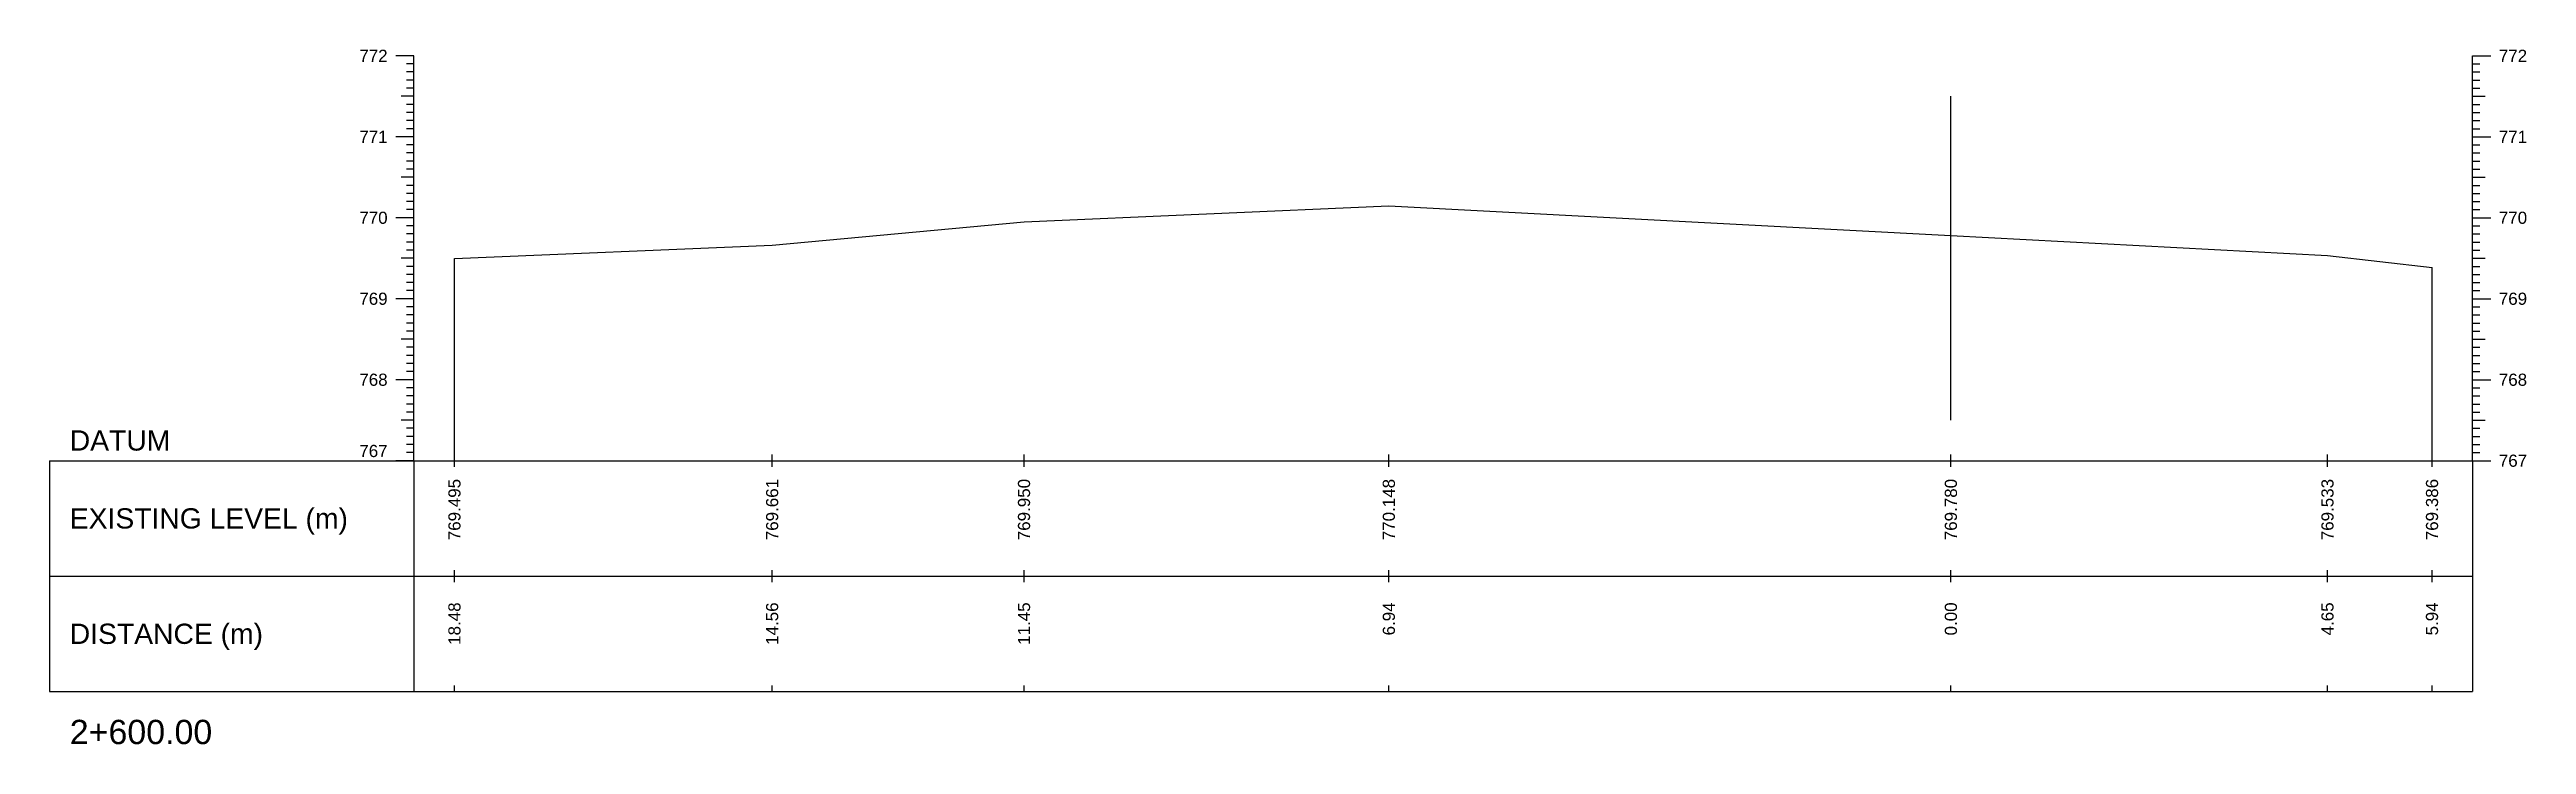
# Model space of a CAD drawing. Header units: millimetres. Extents: x 505 to 14020, y 627 to 6964.
# Drawn here: x 12550.8 to 12856.6, y 5224.2 to 5310 of the extents above; entities that cross this region are included whole.
import ezdxf
from ezdxf.enums import TextEntityAlignment as Align

# ---------------------------------------------------------------- set-up
doc = ezdxf.new("R2010")
doc.units = ezdxf.units.MM
for name, color, linetype in [('CL', 4, 'Continuous'), ('CS_Drawing', 7, 'Continuous'), ('GL', 3, 'Continuous')]:
    doc.layers.add(name, color=color, linetype=linetype)
doc.styles.get("Standard").update_dxf_attribs({"font": 'arial.ttf'})

msp = doc.modelspace()

# ---------------------------------------------------------------- texts
at = {"layer": 'CS_Drawing'}
for s, p in [('772', (12592.518, 5309.262)), ('771', (12592.518, 5299.262)), ('770', (12592.518, 5289.262)), ('769', (12592.518, 5279.262)), ('768', (12592.518, 5269.262))]:
    msp.add_text(s, height=1.5, dxfattribs=at).set_placement(p, align=Align.MIDDLE_RIGHT)
for s, height, p in [('772', 1.5, (12853.235, 5309.262)), ('771', 1.5, (12853.235, 5299.262)), ('770', 1.5, (12853.235, 5289.262)), ('769', 1.5, (12853.235, 5279.262)), ('768', 1.5, (12853.235, 5269.262)), ('DATUM', 2.5, (12553.268, 5261.762)), ('767', 1.5, (12853.235, 5259.262)), ('767', 1.5, (12853.235, 5259.262)), ('EXISTING LEVEL (m)', 2.5, (12553.268, 5252.137)), ('DISTANCE (m)', 2.5, (12553.268, 5237.887)), ('2+600.00', 3, (12553.268, 5225.762))]:
    msp.add_text(s, height=height, dxfattribs=at).set_placement(p, align=Align.MIDDLE_LEFT)
msp.add_text('767', height=1.5, dxfattribs=at).set_placement((12592.518, 5259.712), align=Align.RIGHT)
for s, p in [('769.495', (12600.768, 5257.012)), ('769.661', (12640.001, 5257.012)), ('769.950', (12671.107, 5257.012)), ('770.148', (12716.159, 5257.012)), ('769.780', (12785.568, 5257.012)), ('769.533', (12832.073, 5257.012)), ('769.386', (12844.985, 5257.012)), ('18.48', (12600.768, 5241.762)), ('14.56', (12640.001, 5241.762)), ('11.45', (12671.107, 5241.762)), ('6.94', (12716.159, 5241.762)), ('0.00', (12785.568, 5241.762)), ('4.65', (12832.073, 5241.762)), ('5.94', (12844.985, 5241.762))]:
    msp.add_text(s, height=1.5, rotation=90, dxfattribs=at).set_placement(p, align=Align.MIDDLE_RIGHT)

# ---------------------------------------------------------------- linework, layer by layer
at = {"layer": 'CL', "ltscale": 10}
msp.add_line((12785.568, 5264.262), (12785.568, 5304.262), dxfattribs=at)
at = {"layer": 'CS_Drawing'}
for p, q in [((12595.768, 5309.262), (12593.518, 5309.262)), ((12595.768, 5309.262), (12594.193, 5309.262)), ((12595.768, 5309.262), (12594.868, 5309.262)), ((12595.768, 5308.262), (12594.868, 5308.262)), ((12595.768, 5307.262), (12594.868, 5307.262)), ((12595.768, 5259.262), (12595.768, 5309.262)), ((12849.985, 5309.262), (12852.235, 5309.262)), ((12849.985, 5309.262), (12851.56, 5309.262)), ((12849.985, 5309.262), (12850.885, 5309.262)), ((12849.985, 5259.262), (12849.985, 5309.262)), ((12849.985, 5308.262), (12850.885, 5308.262)), ((12849.985, 5307.262), (12850.885, 5307.262)), ((12595.768, 5304.262), (12594.193, 5304.262)), ((12595.768, 5306.262), (12594.868, 5306.262)), ((12595.768, 5305.262), (12594.868, 5305.262)), ((12595.768, 5304.262), (12594.868, 5304.262)), ((12849.985, 5306.262), (12850.885, 5306.262)), ((12849.985, 5305.262), (12850.885, 5305.262)), ((12849.985, 5304.262), (12851.56, 5304.262)), ((12849.985, 5304.262), (12850.885, 5304.262)), ((12595.768, 5303.262), (12594.868, 5303.262)), ((12595.768, 5302.262), (12594.868, 5302.262)), ((12595.768, 5301.262), (12594.868, 5301.262)), ((12849.985, 5303.262), (12850.885, 5303.262)), ((12849.985, 5302.262), (12850.885, 5302.262)), ((12849.985, 5301.262), (12850.885, 5301.262)), ((12595.768, 5299.262), (12593.518, 5299.262)), ((12595.768, 5299.262), (12594.193, 5299.262)), ((12595.768, 5300.262), (12594.868, 5300.262)), ((12595.768, 5299.262), (12594.868, 5299.262)), ((12595.768, 5298.262), (12594.868, 5298.262)), ((12849.985, 5300.262), (12850.885, 5300.262)), ((12849.985, 5299.262), (12852.235, 5299.262)), ((12849.985, 5299.262), (12851.56, 5299.262)), ((12849.985, 5299.262), (12850.885, 5299.262)), ((12849.985, 5298.262), (12850.885, 5298.262)), ((12595.768, 5297.262), (12594.868, 5297.262)), ((12595.768, 5296.262), (12594.868, 5296.262)), ((12595.768, 5295.262), (12594.868, 5295.262)), ((12849.985, 5297.262), (12850.885, 5297.262)), ((12849.985, 5296.262), (12850.885, 5296.262)), ((12849.985, 5295.262), (12850.885, 5295.262)), ((12595.768, 5294.262), (12594.193, 5294.262)), ((12595.768, 5294.262), (12594.868, 5294.262)), ((12595.768, 5293.262), (12594.868, 5293.262)), ((12595.768, 5292.262), (12594.868, 5292.262)), ((12849.985, 5294.262), (12851.56, 5294.262)), ((12849.985, 5294.262), (12850.885, 5294.262)), ((12849.985, 5293.262), (12850.885, 5293.262)), ((12849.985, 5292.262), (12850.885, 5292.262)), ((12595.768, 5289.262), (12593.518, 5289.262)), ((12595.768, 5289.262), (12594.193, 5289.262)), ((12595.768, 5291.262), (12594.868, 5291.262)), ((12595.768, 5290.262), (12594.868, 5290.262)), ((12595.768, 5289.262), (12594.868, 5289.262)), ((12849.985, 5291.262), (12850.885, 5291.262)), ((12849.985, 5290.262), (12850.885, 5290.262)), ((12849.985, 5289.262), (12852.235, 5289.262)), ((12849.985, 5289.262), (12851.56, 5289.262)), ((12849.985, 5289.262), (12850.885, 5289.262)), ((12595.768, 5288.262), (12594.868, 5288.262)), ((12595.768, 5287.262), (12594.868, 5287.262)), ((12595.768, 5286.262), (12594.868, 5286.262)), ((12849.985, 5288.262), (12850.885, 5288.262)), ((12849.985, 5287.262), (12850.885, 5287.262)), ((12849.985, 5286.262), (12850.885, 5286.262)), ((12595.768, 5284.262), (12594.193, 5284.262)), ((12595.768, 5285.262), (12594.868, 5285.262)), ((12595.768, 5284.262), (12594.868, 5284.262)), ((12595.768, 5283.262), (12594.868, 5283.262)), ((12600.768, 5259.262), (12600.768, 5284.212)), ((12844.985, 5259.262), (12844.985, 5283.122)), ((12849.985, 5285.262), (12850.885, 5285.262)), ((12849.985, 5284.262), (12851.56, 5284.262)), ((12849.985, 5284.262), (12850.885, 5284.262)), ((12849.985, 5283.262), (12850.885, 5283.262)), ((12595.768, 5282.262), (12594.868, 5282.262)), ((12595.768, 5281.262), (12594.868, 5281.262)), ((12595.768, 5280.262), (12594.868, 5280.262)), ((12849.985, 5282.262), (12850.885, 5282.262)), ((12849.985, 5281.262), (12850.885, 5281.262)), ((12849.985, 5280.262), (12850.885, 5280.262)), ((12595.768, 5279.262), (12593.518, 5279.262)), ((12595.768, 5279.262), (12594.193, 5279.262)), ((12595.768, 5279.262), (12594.868, 5279.262)), ((12595.768, 5278.262), (12594.868, 5278.262)), ((12595.768, 5277.262), (12594.868, 5277.262)), ((12849.985, 5279.262), (12852.235, 5279.262)), ((12849.985, 5279.262), (12851.56, 5279.262)), ((12849.985, 5279.262), (12850.885, 5279.262)), ((12849.985, 5278.262), (12850.885, 5278.262)), ((12849.985, 5277.262), (12850.885, 5277.262)), ((12595.768, 5274.262), (12594.193, 5274.262)), ((12595.768, 5276.262), (12594.868, 5276.262)), ((12595.768, 5275.262), (12594.868, 5275.262)), ((12595.768, 5274.262), (12594.868, 5274.262)), ((12849.985, 5276.262), (12850.885, 5276.262)), ((12849.985, 5275.262), (12850.885, 5275.262)), ((12849.985, 5274.262), (12851.56, 5274.262)), ((12849.985, 5274.262), (12850.885, 5274.262)), ((12595.768, 5273.262), (12594.868, 5273.262)), ((12595.768, 5272.262), (12594.868, 5272.262)), ((12595.768, 5271.262), (12594.868, 5271.262)), ((12849.985, 5273.262), (12850.885, 5273.262)), ((12849.985, 5272.262), (12850.885, 5272.262)), ((12849.985, 5271.262), (12850.885, 5271.262)), ((12595.768, 5269.262), (12593.518, 5269.262)), ((12595.768, 5269.262), (12594.193, 5269.262)), ((12595.768, 5270.262), (12594.868, 5270.262)), ((12595.768, 5269.262), (12594.868, 5269.262)), ((12595.768, 5268.262), (12594.868, 5268.262)), ((12849.985, 5270.262), (12850.885, 5270.262)), ((12849.985, 5269.262), (12852.235, 5269.262)), ((12849.985, 5269.262), (12851.56, 5269.262)), ((12849.985, 5269.262), (12850.885, 5269.262)), ((12849.985, 5268.262), (12850.885, 5268.262)), ((12595.768, 5264.262), (12594.193, 5264.262)), ((12595.768, 5267.262), (12594.868, 5267.262)), ((12595.768, 5266.262), (12594.868, 5266.262)), ((12595.768, 5265.262), (12594.868, 5265.262)), ((12595.768, 5264.262), (12594.868, 5264.262)), ((12849.985, 5267.262), (12850.885, 5267.262)), ((12849.985, 5266.262), (12850.885, 5266.262)), ((12849.985, 5265.262), (12850.885, 5265.262)), ((12849.985, 5264.262), (12851.56, 5264.262)), ((12849.985, 5264.262), (12850.885, 5264.262)), ((12595.768, 5263.262), (12594.868, 5263.262)), ((12595.768, 5262.262), (12594.868, 5262.262)), ((12595.768, 5261.262), (12594.868, 5261.262)), ((12849.985, 5263.262), (12850.885, 5263.262)), ((12849.985, 5262.262), (12850.885, 5262.262)), ((12849.985, 5261.262), (12850.885, 5261.262)), ((12550.768, 5259.262), (12595.768, 5259.262)), ((12550.768, 5259.262), (12550.768, 5230.762)), ((12595.768, 5259.262), (12593.518, 5259.262)), ((12595.768, 5259.262), (12594.193, 5259.262)), ((12595.768, 5260.262), (12594.868, 5260.262)), ((12595.768, 5259.262), (12594.868, 5259.262)), ((12595.768, 5259.262), (12849.985, 5259.262)), ((12595.768, 5259.262), (12595.768, 5230.762)), ((12600.768, 5258.512), (12600.768, 5260.012)), ((12640.001, 5258.512), (12640.001, 5260.012)), ((12671.107, 5258.512), (12671.107, 5260.012)), ((12716.159, 5258.512), (12716.159, 5260.012)), ((12785.568, 5258.512), (12785.568, 5260.012)), ((12832.073, 5258.512), (12832.073, 5260.012)), ((12844.985, 5258.512), (12844.985, 5260.012)), ((12849.985, 5260.262), (12850.885, 5260.262)), ((12849.985, 5259.262), (12852.235, 5259.262)), ((12849.985, 5259.262), (12851.56, 5259.262)), ((12849.985, 5259.262), (12850.885, 5259.262)), ((12849.985, 5259.262), (12849.985, 5230.762)), ((12550.768, 5245.012), (12595.768, 5245.012)), ((12595.768, 5245.012), (12849.985, 5245.012)), ((12595.768, 5245.012), (12849.985, 5245.012)), ((12600.768, 5244.262), (12600.768, 5245.762)), ((12640.001, 5244.262), (12640.001, 5245.762)), ((12671.107, 5244.262), (12671.107, 5245.762)), ((12716.159, 5244.262), (12716.159, 5245.762)), ((12785.568, 5244.262), (12785.568, 5245.762)), ((12832.073, 5244.262), (12832.073, 5245.762)), ((12844.985, 5244.262), (12844.985, 5245.762)), ((12550.768, 5230.762), (12595.768, 5230.762)), ((12595.768, 5230.762), (12849.985, 5230.762)), ((12600.768, 5230.762), (12600.768, 5231.512)), ((12640.001, 5230.762), (12640.001, 5231.512)), ((12671.107, 5230.762), (12671.107, 5231.512)), ((12716.159, 5230.762), (12716.159, 5231.512)), ((12785.568, 5230.762), (12785.568, 5231.512)), ((12832.073, 5230.762), (12832.073, 5231.512)), ((12844.985, 5230.762), (12844.985, 5231.512))]:
    msp.add_line(p, q, dxfattribs=at)
at = {"layer": 'GL'}
msp.add_lwpolyline([(12600.768, 5284.212), (12640.001, 5285.872), (12671.107, 5288.762), (12716.159, 5290.742), (12785.568, 5287.062), (12832.073, 5284.592), (12844.985, 5283.122)], dxfattribs=at)

msp.set_redraw_order([(e.dxf.handle, doc.entitydb.next_handle()) for e in msp.query("TEXT MTEXT ATTDEF DIMENSION ARC_DIMENSION")])  # texts and dimensions are drawn at this point

doc.saveas('drawing.dxf')
